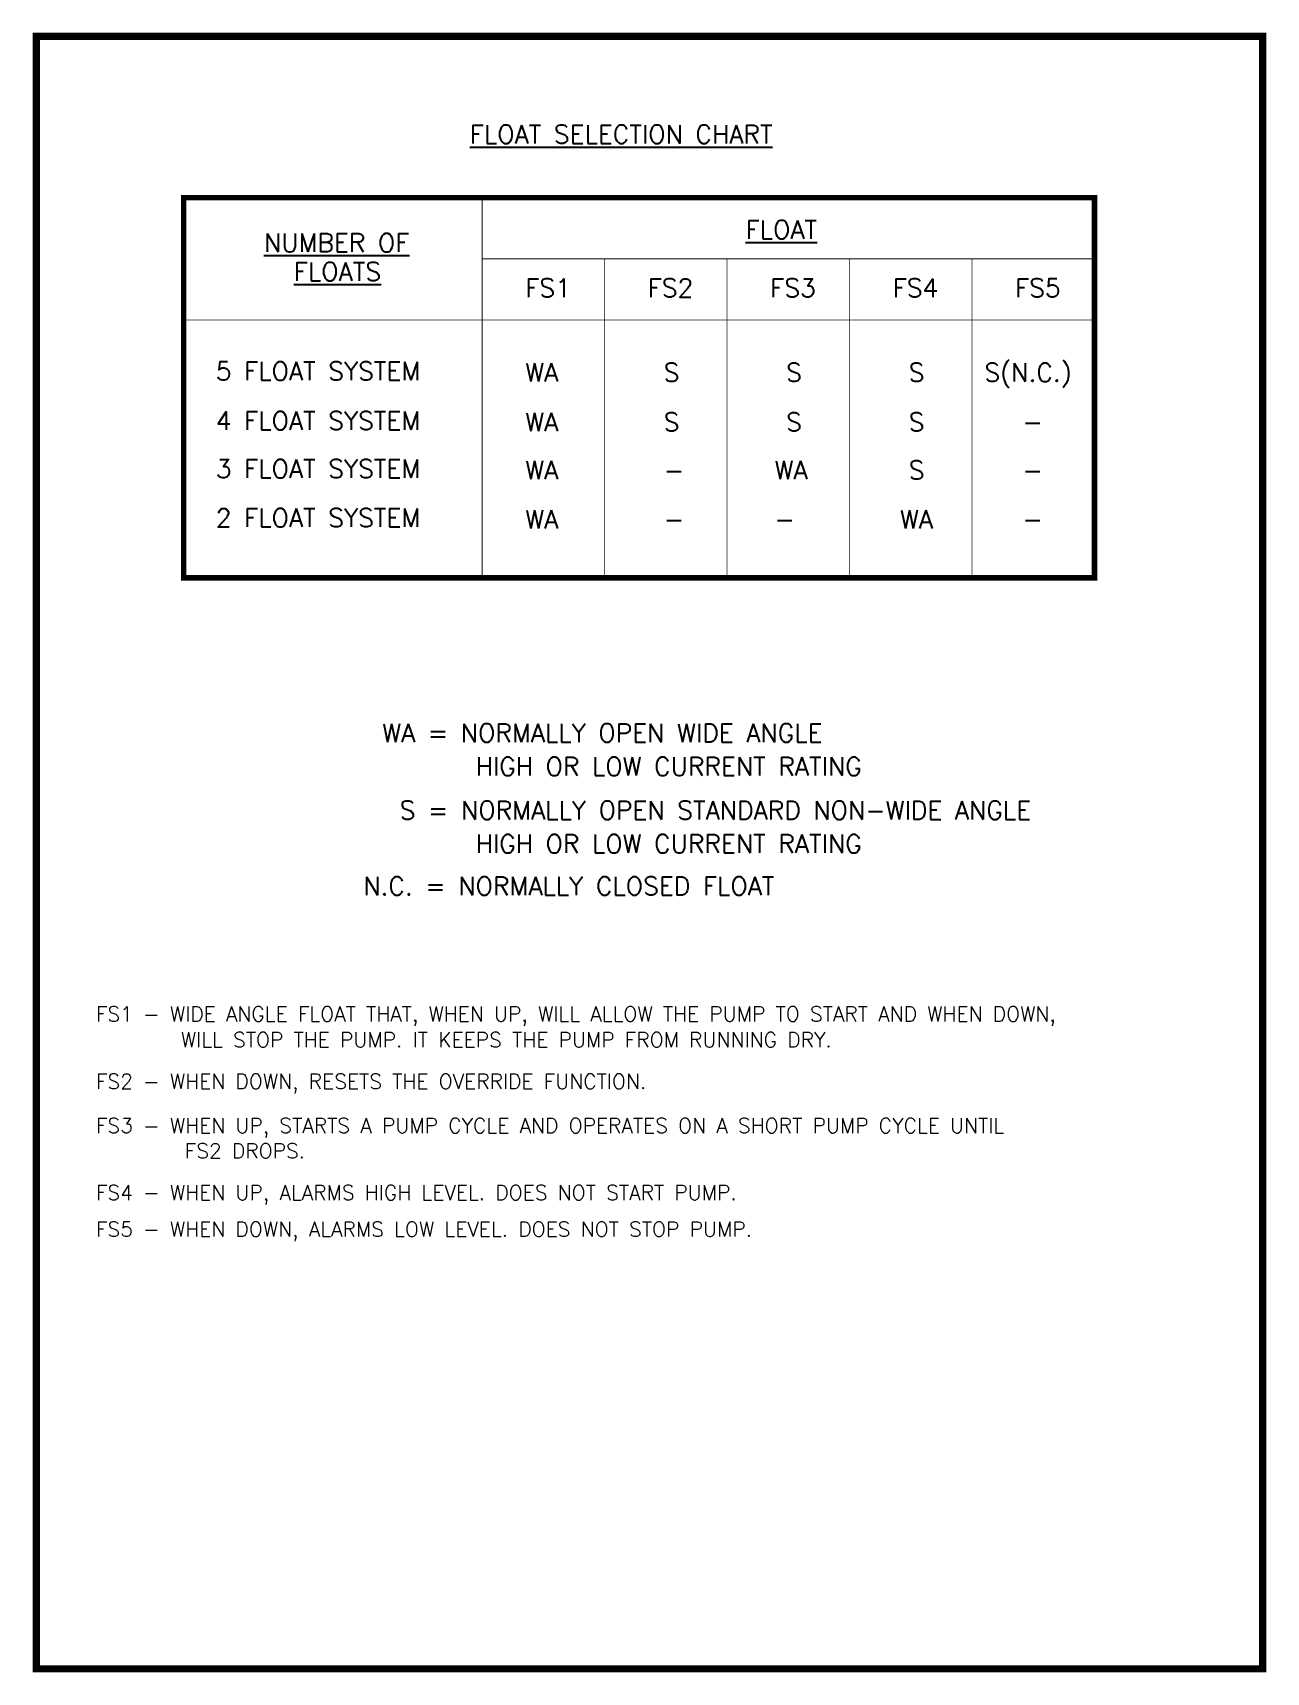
# Model space of a CAD drawing. Extents: x -283 to 170, y -177 to 25.
# Drawn here: x -187.02 to -170.23, y -21.43 to 0.89 of the extents above; entities that cross this region are included whole.
import ezdxf

# ---------------------------------------------------------------- set-up
doc = ezdxf.new("R2010")
doc.units = 0
doc.header["$LTSCALE"] = 0.125
doc.header["$MEASUREMENT"] = 0
doc.layers.get('0').update_dxf_attribs({"linetype": 'CONTINUOUS'})
doc.layers.add('ASHADE', color=7, linetype='CONTINUOUS')
doc.styles.get("Standard").update_dxf_attribs({"font": 'simplex.shx', "height": 0.08})

msp = doc.modelspace()

# ---------------------------------------------------------------- texts
at = {"color": 7}
for s, height, p in [('%%UFLOAT SELECTION CHART', 0.24972, (-181.069, -0.618)), ('%%UFLOAT', 0.2497, (-177.315, -1.916)), ('%%UNUMBER OF', 0.24972, (-183.87, -2.095)), ('%%UFLOATS', 0.2497, (-183.464, -2.487)), ('FS1', 0.2497, (-180.314, -2.71)), ('FS2', 0.2497, (-178.647, -2.71)), ('FS3', 0.2497, (-176.98, -2.71)), ('FS4', 0.2497, (-175.313, -2.71)), ('FS5', 0.2497, (-173.647, -2.71)), ('S(N.C.)', 0.2497, (-174.064, -3.861)), ('5 FLOAT SYSTEM', 0.24972, (-184.525, -3.842)), ('WA', 0.2497, (-180.314, -3.861)), ('S', 0.25, (-178.429, -3.861)), ('S', 0.25, (-176.762, -3.861)), ('S', 0.25, (-175.095, -3.861)), ('4 FLOAT SYSTEM', 0.24972, (-184.525, -4.517)), ('WA', 0.2497, (-180.314, -4.536)), ('S', 0.25, (-178.429, -4.536)), ('S', 0.25, (-176.762, -4.536)), ('S', 0.25, (-175.095, -4.536)), ('-', 0.25, (-173.547, -4.536)), ('3 FLOAT SYSTEM', 0.24972, (-184.525, -5.172)), ('WA', 0.2497, (-180.314, -5.191)), ('-', 0.25, (-178.429, -5.191)), ('WA', 0.2497, (-176.921, -5.191)), ('S', 0.25, (-175.095, -5.191)), ('-', 0.25, (-173.547, -5.191)), ('2 FLOAT SYSTEM', 0.24972, (-184.525, -5.84)), ('WA', 0.2497, (-180.314, -5.859)), ('-', 0.25, (-178.429, -5.859)), ('-', 0.25, (-176.921, -5.859)), ('WA', 0.2497, (-175.214, -5.859)), ('-', 0.25, (-173.547, -5.859)), ('WA = NORMALLY OPEN WIDE ANGLE ', 0.24972, (-182.261, -8.768)), ('HIGH OR LOW CURRENT RATING', 0.24972, (-180.989, -9.224)), ('S = NORMALLY OPEN STANDARD NON-WIDE ANGLE', 0.24972, (-182.022, -9.82)), ('HIGH OR LOW CURRENT RATING', 0.24972, (-180.989, -10.277)), ('N.C. = NORMALLY CLOSED FLOAT', 0.24972, (-182.519, -10.852)), ('FS1 - WIDE ANGLE FLOAT THAT, WHEN UP, WILL ALLOW THE PUMP TO START AND WHEN DOWN,', 0.20227, (-186.156, -12.57)), ('WILL STOP THE PUMP. IT KEEPS THE PUMP FROM RUNNING DRY.', 0.20227, (-185.001, -12.921)), ('FS2 - WHEN DOWN, RESETS THE OVERRIDE FUNCTION.', 0.20227, (-186.156, -13.488)), ('FS3 - WHEN UP, STARTS A PUMP CYCLE AND OPERATES ON A SHORT PUMP CYCLE UNTIL  ', 0.20227, (-186.156, -14.09)), ('FS2 DROPS.', 0.2023, (-184.948, -14.433)), ('FS4 - WHEN UP, ALARMS HIGH LEVEL. DOES NOT START PUMP.', 0.20227, (-186.156, -15.002)), ('FS5 - WHEN DOWN, ALARMS LOW LEVEL. DOES NOT STOP PUMP.', 0.20227, (-186.156, -15.499))]:
    msp.add_text(s, height=height, dxfattribs=at).set_placement(p)

# ---------------------------------------------------------------- linework, layer by layer
at = {"const_width": 0.0962}
msp.add_lwpolyline([(-186.968, -21.382), (-186.968, 0.839), (-170.277, 0.839), (-170.277, -21.382)], close=True, dxfattribs=at)
at = {"layer": 'ASHADE', "color": 7, "ltscale": 0.25, "const_width": 0.075}
msp.add_lwpolyline([(-184.963, -1.356), (-172.565, -1.356), (-172.565, -6.532), (-184.963, -6.532)], close=True, dxfattribs=at)
at = {"layer": 'ASHADE', "color": 7, "ltscale": 0.25, "const_width": 0.01}
for points in [[(-180.9, -1.356), (-180.9, -6.532)], [(-180.9, -2.19), (-172.565, -2.19)], [(-179.233, -2.19), (-179.233, -6.532)], [(-177.566, -2.19), (-177.566, -6.532)], [(-175.899, -2.19), (-175.899, -6.532)], [(-174.232, -2.19), (-174.232, -6.532)], [(-172.565, -2.19), (-172.565, -6.532)], [(-184.963, -3.024), (-172.565, -3.024)]]:
    msp.add_lwpolyline(points, dxfattribs=at)

msp.set_redraw_order([(e.dxf.handle, doc.entitydb.next_handle()) for e in msp.query("TEXT MTEXT ATTDEF DIMENSION ARC_DIMENSION")])  # texts and dimensions are drawn at this point

doc.saveas('drawing.dxf')
